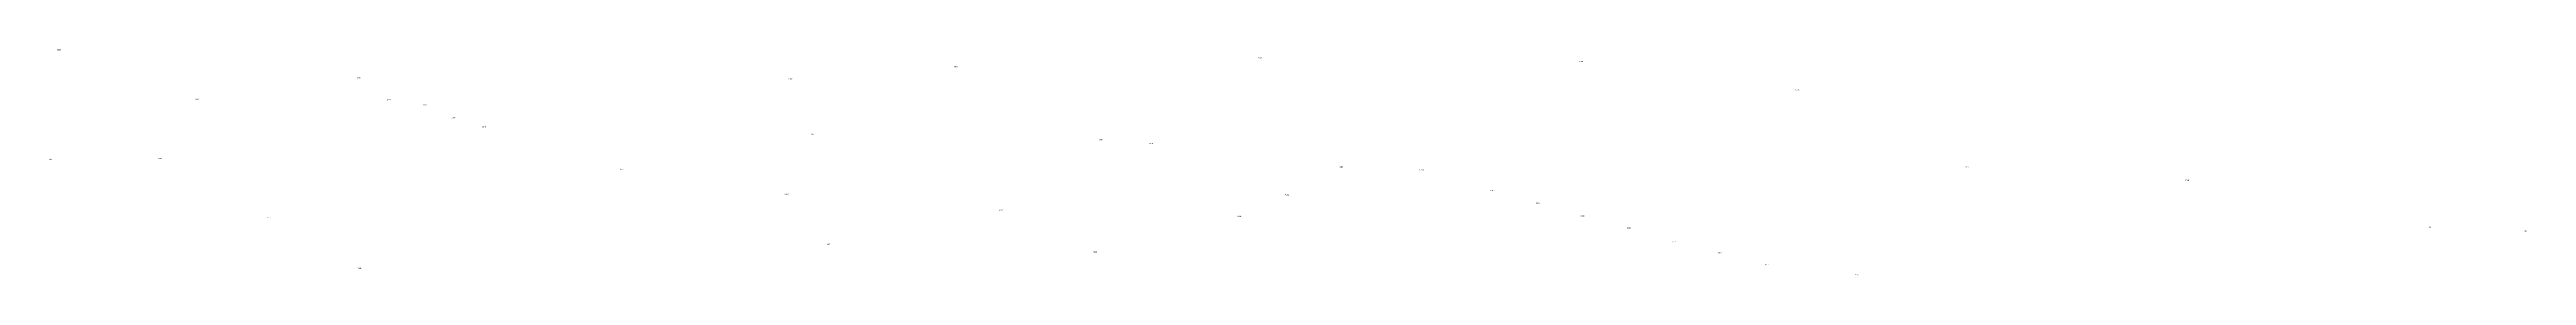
# Model space of a CAD drawing. Extents: x 212852 to 217021, y 173663 to 176722.
# Drawn here: x 214914 to 215968, y 176606 to 176702 of the extents above; entities that cross this region are included whole.
import ezdxf
from ezdxf.enums import TextEntityAlignment as Align

# ---------------------------------------------------------------- set-up
doc = ezdxf.new("R2010")
doc.units = 0
doc.header["$MEASUREMENT"] = 0
doc.layers.add('ADN', color=253, linetype='CONTINUOUS')

msp = doc.modelspace()

# ---------------------------------------------------------------- texts
at = {"layer": 'ADN'}
for s, p in [('655S', (214917.7, 176701.8)), ('635M', (215429, 176698.5)), ('654N', (215045.4, 176689.9)), ('648F', (215229.1, 176689.4)), ('645B', (215299.5, 176694.7)), ('633K', (215565.7, 176696.9)), ('655K', (214976.5, 176680.8)), ('654P', (215058.2, 176680.6)), ('654F', (215073.5, 176678.4)), ('627N', (215657.8, 176684.8)), ('654E', (215085.6, 176672.9)), ('654D', (215098.7, 176669.1)), ('648E', (215238.4, 176665.9)), ('640E', (215361.2, 176663.5)), ('637B', (215382.6, 176661.9)), ('655T', (214914.4, 176655.2)), ('655L', (214960.7, 176655.5)), ('653C', (215157.1, 176651)), ('635F', (215463.6, 176651.9)), ('633M', (215497.8, 176650.7)), ('626H', (215730.2, 176652)), ('629G', (215823.7, 176646.2)), ('651D', (215227.4, 176640.3)), ('635K', (215440.5, 176640)), ('633G', (215527.7, 176641.9)), ('633C', (215547.2, 176636.4)), ('741C', (215007.1, 176630.4)), ('643C', (215318.7, 176633.4)), ('635L', (215420.2, 176630.9)), ('633D', (215566.3, 176631)), ('633E', (215586, 176625.9)), ('3B', (215927.1, 176626.2)), ('3D', (215967.7, 176624.6)), ('651F', (215245.2, 176618.9)), ('641D', (215358.8, 176615.7)), ('627P', (215605.2, 176620)), ('627R', (215624.9, 176615.4)), ('741B', (215045.6, 176608.7)), ('627S', (215644.9, 176610.3)), ('628Z', (215683.1, 176605.9))]:
    msp.add_text(s, height=0.5, dxfattribs=at).set_placement(p, align=Align.MIDDLE_CENTER)

doc.saveas('drawing.dxf')
